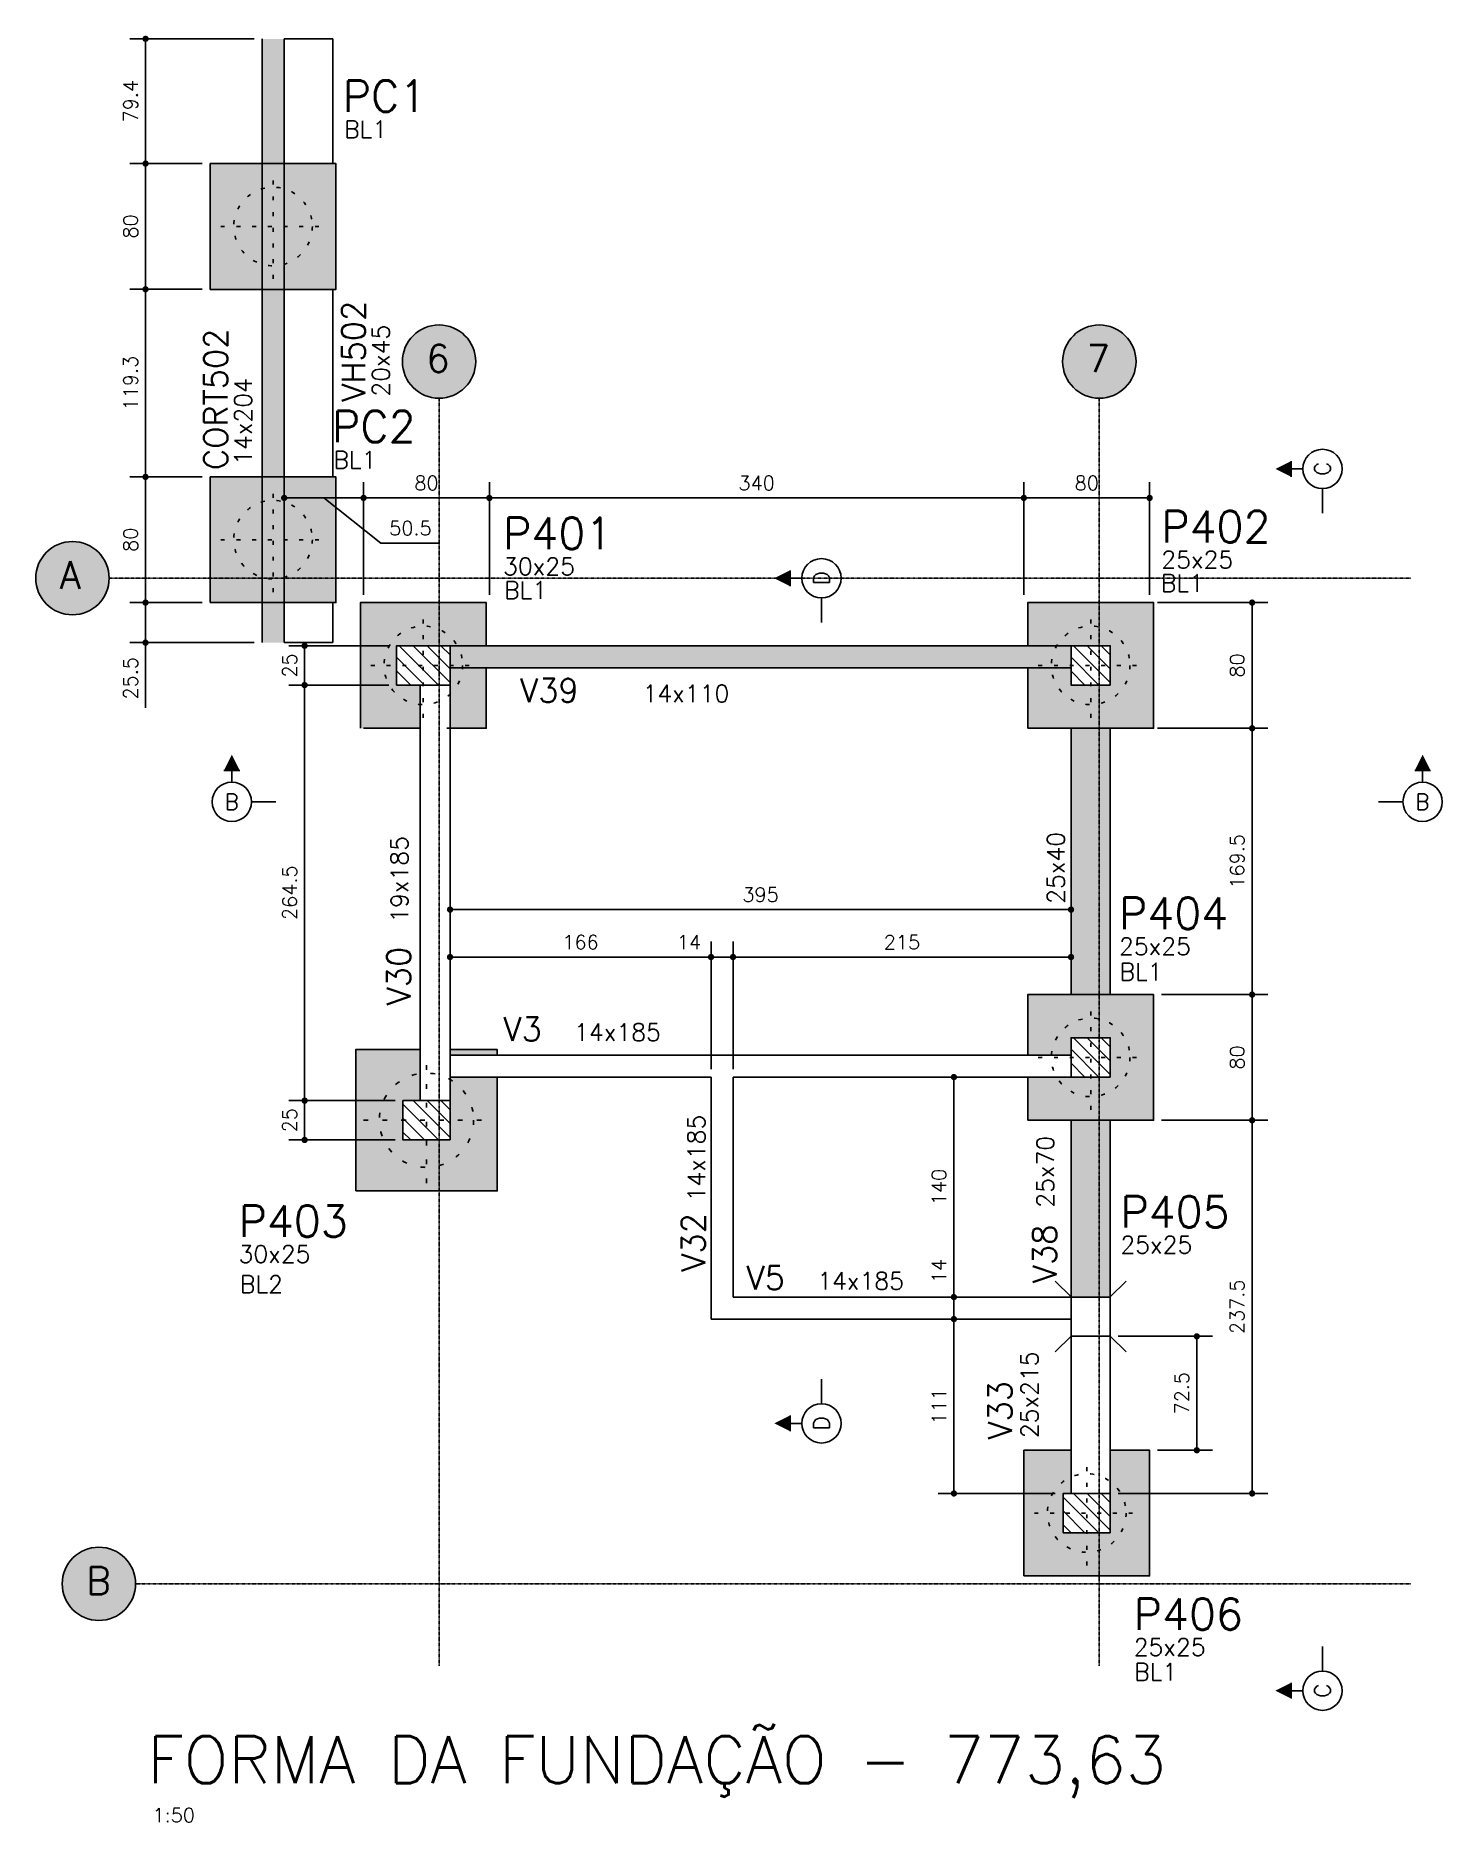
# Model space of a CAD drawing. Extents: x -856 to 20282, y 14720 to 28231.
# Drawn here: x 2700 to 3595, y 21112 to 22249 of the extents above; entities that cross this region are included whole.
import ezdxf
from ezdxf.enums import TextEntityAlignment as Align

# ---------------------------------------------------------------- set-up
doc = ezdxf.new("R2010")
doc.units = 0
doc.linetypes.add('AXES', pattern=[0.54, 0.3, -0.08, 0.08, -0.08])
doc.linetypes.add('ESTILO_TQS_0002', pattern=[0.4, 0.1, -0.3])
doc.layers.get('0').update_dxf_attribs({"linetype": 'CONTINUOUS'})
doc.layers.get('Defpoints').update_dxf_attribs({"linetype": 'CONTINUOUS'})
for name, color, linetype in [('228', 2, 'CONTINUOUS'), ('BLOCO', 3, 'CONTINUOUS'), ('COTA', 1, 'CONTINUOUS'), ('EIXOS', 1, 'AXES'), ('ESTACA', 1, 'ESTILO_TQS_0002'), ('H2', 252, 'CONTINUOUS'), ('H3', 253, 'CONTINUOUS'), ('H4', 254, 'CONTINUOUS'), ('H5', 1, 'CONTINUOUS'), ('IND-EIXOS', 2, 'CONTINUOUS'), ('Linha_media', 4, 'CONTINUOUS'), ('ORELHA', 1, 'CONTINUOUS'), ('P-D', 2, 'CONTINUOUS'), ('P-N', 5, 'CONTINUOUS'), ('PENA_3', 3, 'CONTINUOUS'), ('PENA_5', 5, 'CONTINUOUS'), ('PIL-N', 4, 'CONTINUOUS'), ('T1', 2, 'CONTINUOUS'), ('T4', 6, 'CONTINUOUS'), ('TEXT-EIXOS', 3, 'CONTINUOUS'), ('VIG-D', 2, 'CONTINUOUS'), ('VIG-N', 4, 'CONTINUOUS'), ('VIGA', 3, 'CONTINUOUS')]:
    doc.layers.add(name, color=color, linetype=linetype)
doc.styles.add('COTA', font='romans.shx')
doc.styles.add('ROMANS', font='ROMANS')
doc.styles.get("Standard").update_dxf_attribs({"font": 'ROMANS.SHX'})
doc.styles.add('Texto1', font='romans.shx', dxfattribs={"height": 9})
doc.styles.add('Texto4', font='romans.shx', dxfattribs={"height": 30})
doc.dimstyles.new('forma', dxfattribs={"dimscale": 5, "dimtxt": 1.8, "dimasz": 0.8, "dimexe": 2, "dimexo": 1, "dimgap": 1, "dimtad": 1, "dimdec": 1, "dimzin": 9, "dimdsep": 46, "dimtxsty": 'COTA', "dimblk1": 'DOT', "dimblk2": 'DOT', "dimsah": 1, "dimcen": 0, "dimdle": 1, "dimclrd": 256, "dimclre": 256, "dimclrt": 2, "dimadec": 0, "dimazin": 0, "dimtfac": 1, "dimtdec": 0, "dimtmove": 0, "dimatfit": 3, "dimfxl": 1, "dimtolj": 1, "dimtzin": 0, "dimarcsym": 0})

msp = doc.modelspace()

# ---------------------------------------------------------------- texts
at = {"layer": 'P-D', "linetype": 'Continuous'}
for s, p in [('BL1', (2896.11, 22183.79)), ('BL1', (2889.31, 21973.46)), ('30x25', (2997.24, 21905.65)), ('25x25', (3415.94, 21909.92)), ('BL1', (2997.89, 21890.53)), ('BL1', (3415.61, 21895)), ('25x25', (3389.05, 21663.81)), ('BL1', (3389.37, 21647.64)), ('25x25', (3389.92, 21473.88)), ('30x25', (2829.01, 21467.96)), ('BL2', (2829.87, 21448.75)), ('25x25', (3398.39, 21217.81)), ('BL1', (3398.7, 21202))]:
    msp.add_text(s, height=11, dxfattribs=at).set_placement(p)
at = {"layer": 'PIL-N', "linetype": 'Continuous'}
for s, p in [('PC1', (2895.25, 22200.48)), ('PC2', (2888.45, 21990.14)), ('P402', (3415.94, 21926.42)), ('P401', (2997.24, 21922.15)), ('P404', (3389.05, 21680.31)), ('P403', (2829.01, 21484.46)), ('P405', (3389.92, 21490.38)), ('P406', (3398.39, 21234.31))]:
    msp.add_text(s, height=20, dxfattribs=at).set_placement(p)
at = {"layer": 'T1', "style": 'Texto1'}
msp.add_text('1:50', height=9, dxfattribs=at).set_placement((2774.25, 21111.82))
at = {"layer": 'T4', "style": 'Texto4'}
msp.add_text('FORMA DA FUNDAÇÃO - 773,63', height=30, dxfattribs=at).set_placement((2771.02, 21136.61))
at = {"layer": 'TEXT-EIXOS'}
for s, p in [('6', (2948.33, 22034.72)), ('7', (3368.33, 22034.72)), ('A', (2715.15, 21896.87)), ('B', (2731.97, 21256.83))]:
    msp.add_text(s, height=17.5, dxfattribs=at).set_placement(p)
at = {"layer": 'VIG-D', "linetype": 'Continuous'}
for s, p in [('20x45', (2925.03, 22019.2)), ('14x204', (2837.34, 21975.77)), ('25x40', (3354.41, 21696.36)), ('19x185', (2936.85, 21684.35)), ('14x185', (3125.75, 21506.98)), ('25x70', (3347.65, 21502.97)), ('25x215', (3337.59, 21356.3))]:
    msp.add_text(s, height=11, rotation=90, dxfattribs=at).set_placement(p)
for s, p in [('14x110', (3085.97, 21824.72)), ('14x185', (3042.45, 21609.17)), ('14x185', (3197.09, 21450.88))]:
    msp.add_text(s, height=11, dxfattribs=at).set_placement(p)
at = {"layer": 'VIG-N', "linetype": 'Continuous'}
for s, p in [('VH502', (2909.61, 22015.89)), ('CORT502', (2821.92, 21972.46)), ('V30', (2938.39, 21631.73)), ('V32', (3125.75, 21462.22)), ('V38', (3349.17, 21454.92)), ('V33', (3320.89, 21355.37))]:
    msp.add_text(s, height=15, rotation=90, dxfattribs=at).set_placement(p)
for s, p in [('V39', (3008.04, 21824.72)), ('V3', (2997.45, 21609.17)), ('V5', (3152.09, 21450.88))]:
    msp.add_text(s, height=15, dxfattribs=at).set_placement(p)

# ---------------------------------------------------------------- blocks, each defined once
blk = doc.blocks.new('_EST50')
at = {"layer": 'ESTACA', "linetype": 'ESTILO_TQS_0002'}
for p, q in [((0, -1.333), (0, 1.333)), ((-1.333, 0), (1.333, 0))]:
    blk.add_line(p, q, dxfattribs=at)
blk.add_circle((0, 0), 1, dxfattribs=at)
blk = doc.blocks.new('_Dot')
at = {"color": 0, "linetype": 'ByBlock', "lineweight": -2}
blk.add_line((-0.5, 0), (-1, 0), dxfattribs=at)
at = {"color": 0, "linetype": 'ByBlock', "const_width": 0.5}
blk.add_lwpolyline([(-0.25, 0, 1), (0.25, 0, 1)], format="xyb", close=True, dxfattribs=at)
blk = doc.blocks.new('*D259')
at = {"layer": 'COTA', "lineweight": -2, "transparency": 16777216}
for p, q in [((3416, 21558.6), (3483.7, 21558.6)), ((3473.7, 21325.1), (3473.7, 21554.6)), ((3388.5, 21321.1), (3483.7, 21321.1))]:
    blk.add_line(p, q, dxfattribs=at)
at = {"layer": 'Defpoints', "color": 0, "transparency": 16777216}
for p in [(3411, 21558.6), (3473.7, 21558.6), (3383.5, 21321.1)]:
    blk.add_point(p, dxfattribs=at)
at = {"layer": 'COTA', "lineweight": -2, "transparency": 16777216, "xscale": 4, "yscale": 4, "zscale": 4}
for p, rotation in [((3473.7, 21558.6), 90), ((3473.7, 21321.1), 270)]:
    blk.add_blockref('_Dot', p, dxfattribs=dict(at, rotation=rotation))
at = {"layer": 'COTA', "color": 2, "transparency": 16777216, "insert": (3464.2, 21439.9), "char_height": 9, "attachment_point": 5, "rotation": 90, "style": 'COTA'}
blk.add_mtext('\\A1;237.5 ', dxfattribs=at)
blk = doc.blocks.new('*D260')
at = {"layer": 'COTA', "lineweight": -2, "transparency": 16777216}
for p, q in [((3416, 21638.6), (3483.7, 21638.6)), ((3473.7, 21562.6), (3473.7, 21634.6)), ((3416, 21558.6), (3483.7, 21558.6))]:
    blk.add_line(p, q, dxfattribs=at)
at = {"layer": 'Defpoints', "color": 0, "transparency": 16777216}
for p in [(3411, 21638.6), (3473.7, 21638.6), (3411, 21558.6)]:
    blk.add_point(p, dxfattribs=at)
at = {"layer": 'COTA', "lineweight": -2, "transparency": 16777216, "xscale": 4, "yscale": 4, "zscale": 4}
for p, rotation in [((3473.7, 21638.6), 90), ((3473.7, 21558.6), 270)]:
    blk.add_blockref('_Dot', p, dxfattribs=dict(at, rotation=rotation))
at = {"layer": 'COTA', "color": 2, "transparency": 16777216, "insert": (3464.2, 21598.6), "char_height": 9, "attachment_point": 5, "rotation": 90, "style": 'COTA'}
blk.add_mtext('\\A1;80 ', dxfattribs=at)
blk = doc.blocks.new('*D261')
at = {"layer": 'COTA', "lineweight": -2, "transparency": 16777216}
for p, q in [((3413.5, 21808.1), (3483.7, 21808.1)), ((3473.7, 21642.6), (3473.7, 21804.1)), ((3416, 21638.6), (3483.7, 21638.6))]:
    blk.add_line(p, q, dxfattribs=at)
at = {"layer": 'Defpoints', "color": 0, "transparency": 16777216}
for p in [(3408.5, 21808.1), (3473.7, 21808.1), (3411, 21638.6)]:
    blk.add_point(p, dxfattribs=at)
at = {"layer": 'COTA', "lineweight": -2, "transparency": 16777216, "xscale": 4, "yscale": 4, "zscale": 4}
for p, rotation in [((3473.7, 21808.1), 90), ((3473.7, 21638.6), 270)]:
    blk.add_blockref('_Dot', p, dxfattribs=dict(at, rotation=rotation))
at = {"layer": 'COTA', "color": 2, "transparency": 16777216, "insert": (3464.2, 21723.4), "char_height": 9, "attachment_point": 5, "rotation": 90, "style": 'COTA'}
blk.add_mtext('\\A1;169.5 ', dxfattribs=at)
blk = doc.blocks.new('*D262')
at = {"layer": 'COTA', "lineweight": -2, "transparency": 16777216}
for p, q in [((3413.5, 21888.1), (3483.7, 21888.1)), ((3473.7, 21812.1), (3473.7, 21884.1)), ((3413.5, 21808.1), (3483.7, 21808.1))]:
    blk.add_line(p, q, dxfattribs=at)
at = {"layer": 'Defpoints', "color": 0, "transparency": 16777216}
for p in [(3408.5, 21888.1), (3473.7, 21888.1), (3408.5, 21808.1)]:
    blk.add_point(p, dxfattribs=at)
at = {"layer": 'COTA', "lineweight": -2, "transparency": 16777216, "xscale": 4, "yscale": 4, "zscale": 4}
for p, rotation in [((3473.7, 21888.1), 90), ((3473.7, 21808.1), 270)]:
    blk.add_blockref('_Dot', p, dxfattribs=dict(at, rotation=rotation))
at = {"layer": 'COTA', "color": 2, "transparency": 16777216, "insert": (3464.2, 21848.1), "char_height": 9, "attachment_point": 5, "rotation": 90, "style": 'COTA'}
blk.add_mtext('\\A1;80 ', dxfattribs=at)
blk = doc.blocks.new('*D263')
at = {"layer": 'COTA', "lineweight": -2, "transparency": 16777216}
for p, q in [((3328.5, 21893.1), (3328.5, 21964.7)), ((3408.5, 21893.1), (3408.5, 21964.7)), ((3404.5, 21954.7), (3332.5, 21954.7))]:
    blk.add_line(p, q, dxfattribs=at)
at = {"layer": 'Defpoints', "color": 0, "transparency": 16777216}
for p in [(3328.5, 21954.7), (3328.5, 21888.1), (3408.5, 21888.1)]:
    blk.add_point(p, dxfattribs=at)
at = {"layer": 'COTA', "lineweight": -2, "transparency": 16777216, "xscale": 4, "yscale": 4, "zscale": 4, "rotation": 180}
blk.add_blockref('_Dot', (3328.5, 21954.7), dxfattribs=at)
at = {"layer": 'COTA', "lineweight": -2, "transparency": 16777216, "xscale": 4, "yscale": 4, "zscale": 4}
blk.add_blockref('_Dot', (3408.5, 21954.7), dxfattribs=at)
at = {"layer": 'COTA', "color": 2, "transparency": 16777216, "insert": (3368.5, 21964.2), "char_height": 9, "attachment_point": 5, "style": 'COTA'}
blk.add_mtext('\\A1;80 ', dxfattribs=at)
blk = doc.blocks.new('_EST60')
at = {"layer": 'ESTACA', "linetype": 'ESTILO_TQS_0002'}
for p, q in [((0, -1.333), (0, 1.333)), ((-1.333, 0), (1.333, 0))]:
    blk.add_line(p, q, dxfattribs=at)
blk.add_circle((0, 0), 1, dxfattribs=at)
blk = doc.blocks.new('seção_esq')
at = {"layer": 'Linha_media'}
for p, q in [((1, 4), (-1, 4)), ((0, 2.5), (0, 4)), ((5.62, 0), (2.5, 0))]:
    blk.add_line(p, q, dxfattribs=at)
blk.add_circle((0, 0), 2.5, dxfattribs=at)
blk.add_solid([(1, 4), (0, 6), (-1, 4)], dxfattribs=at)
blk = doc.blocks.new('seção_dir')
at = {"layer": 'Linha_media'}
for p, q in [((-1, 4), (1, 4)), ((0, 2.5), (0, 4)), ((-5.62, 0), (-2.5, 0))]:
    blk.add_line(p, q, dxfattribs=at)
blk.add_circle((0, 0), 2.5, dxfattribs=at)
blk.add_solid([(-1, 4), (0, 6), (1, 4)], dxfattribs=at)
blk = doc.blocks.new('atrib_seção')
at = {"layer": 'Linha_media', "style": 'ROMANS'}
blk.add_attdef('X', text='', height=2, dxfattribs=at).set_placement((0, 0), align=Align.MIDDLE)
blk = doc.blocks.new('*D264')
at = {"layer": 'COTA', "lineweight": -2, "transparency": 16777216}
for p, q in [((2988.5, 21893.1), (2988.5, 21964.7)), ((3328.5, 21893.1), (3328.5, 21964.7)), ((3324.5, 21954.7), (2992.5, 21954.7))]:
    blk.add_line(p, q, dxfattribs=at)
at = {"layer": 'Defpoints', "color": 0, "transparency": 16777216}
for p in [(2988.5, 21954.7), (2988.5, 21888.1), (3328.5, 21888.1)]:
    blk.add_point(p, dxfattribs=at)
at = {"layer": 'COTA', "lineweight": -2, "transparency": 16777216, "xscale": 4, "yscale": 4, "zscale": 4, "rotation": 180}
blk.add_blockref('_Dot', (2988.5, 21954.7), dxfattribs=at)
at = {"layer": 'COTA', "lineweight": -2, "transparency": 16777216, "xscale": 4, "yscale": 4, "zscale": 4}
blk.add_blockref('_Dot', (3328.5, 21954.7), dxfattribs=at)
at = {"layer": 'COTA', "color": 2, "transparency": 16777216, "insert": (3158.5, 21964.2), "char_height": 9, "attachment_point": 5, "style": 'COTA'}
blk.add_mtext('\\A1;340 ', dxfattribs=at)
blk = doc.blocks.new('*D265')
at = {"layer": 'COTA', "lineweight": -2, "transparency": 16777216}
for p, q in [((2908.5, 21893.1), (2908.5, 21964.7)), ((2988.5, 21893.1), (2988.5, 21964.7)), ((2984.5, 21954.7), (2912.5, 21954.7))]:
    blk.add_line(p, q, dxfattribs=at)
at = {"layer": 'Defpoints', "color": 0, "transparency": 16777216}
for p in [(2908.5, 21954.7), (2908.5, 21888.1), (2988.5, 21888.1)]:
    blk.add_point(p, dxfattribs=at)
at = {"layer": 'COTA', "lineweight": -2, "transparency": 16777216, "xscale": 4, "yscale": 4, "zscale": 4, "rotation": 180}
blk.add_blockref('_Dot', (2908.5, 21954.7), dxfattribs=at)
at = {"layer": 'COTA', "lineweight": -2, "transparency": 16777216, "xscale": 4, "yscale": 4, "zscale": 4}
blk.add_blockref('_Dot', (2988.5, 21954.7), dxfattribs=at)
at = {"layer": 'COTA', "color": 2, "transparency": 16777216, "insert": (2948.5, 21964.2), "char_height": 9, "attachment_point": 5, "style": 'COTA'}
blk.add_mtext('\\A1;80 ', dxfattribs=at)
blk = doc.blocks.new('*D266')
at = {"layer": 'COTA', "lineweight": -2, "transparency": 16777216}
for p, q in [((3388.5, 21421.1), (3448.5, 21421.1)), ((3438.5, 21352.6), (3438.5, 21417.1)), ((3413.5, 21348.6), (3448.5, 21348.6))]:
    blk.add_line(p, q, dxfattribs=at)
at = {"layer": 'Defpoints', "color": 0, "transparency": 16777216}
for p in [(3383.5, 21421.1), (3438.5, 21421.1), (3408.5, 21348.6)]:
    blk.add_point(p, dxfattribs=at)
at = {"layer": 'COTA', "lineweight": -2, "transparency": 16777216, "xscale": 4, "yscale": 4, "zscale": 4}
for p, rotation in [((3438.5, 21421.1), 90), ((3438.5, 21348.6), 270)]:
    blk.add_blockref('_Dot', p, dxfattribs=dict(at, rotation=rotation))
at = {"layer": 'COTA', "color": 2, "transparency": 16777216, "insert": (3429, 21384.9), "char_height": 9, "attachment_point": 5, "rotation": 90, "style": 'COTA'}
blk.add_mtext('\\A1;72.5 ', dxfattribs=at)
blk = doc.blocks.new('*D267')
at = {"layer": 'COTA', "lineweight": -2, "transparency": 16777216}
for p, q in [((2924.5, 21835.6), (2861, 21835.6)), ((2871, 21831.6), (2871, 21575.1)), ((2928.5, 21571.1), (2861, 21571.1))]:
    blk.add_line(p, q, dxfattribs=at)
at = {"layer": 'Defpoints', "color": 0, "transparency": 16777216}
for p in [(2929.5, 21835.6), (2871, 21571.1), (2933.5, 21571.1)]:
    blk.add_point(p, dxfattribs=at)
at = {"layer": 'COTA', "lineweight": -2, "transparency": 16777216, "xscale": 4, "yscale": 4, "zscale": 4}
for p, rotation in [((2871, 21835.6), 90), ((2871, 21571.1), 270)]:
    blk.add_blockref('_Dot', p, dxfattribs=dict(at, rotation=rotation))
at = {"layer": 'COTA', "color": 2, "transparency": 16777216, "insert": (2861.5, 21703.4), "char_height": 9, "attachment_point": 5, "rotation": 90, "style": 'COTA'}
blk.add_mtext('\\A1;264.5 ', dxfattribs=at)
blk = doc.blocks.new('*D268')
at = {"layer": 'COTA', "lineweight": -2, "transparency": 16777216}
for p, q in [((2928.5, 21571.1), (2861, 21571.1)), ((2871, 21567.1), (2871, 21550.1)), ((2928.5, 21546.1), (2861, 21546.1))]:
    blk.add_line(p, q, dxfattribs=at)
at = {"layer": 'Defpoints', "color": 0, "transparency": 16777216}
for p in [(2933.5, 21571.1), (2871, 21546.1), (2933.5, 21546.1)]:
    blk.add_point(p, dxfattribs=at)
at = {"layer": 'COTA', "lineweight": -2, "transparency": 16777216, "xscale": 4, "yscale": 4, "zscale": 4}
for p, rotation in [((2871, 21571.1), 90), ((2871, 21546.1), 270)]:
    blk.add_blockref('_Dot', p, dxfattribs=dict(at, rotation=rotation))
at = {"layer": 'COTA', "color": 2, "transparency": 16777216, "insert": (2861.5, 21558.6), "char_height": 9, "attachment_point": 5, "rotation": 90, "style": 'COTA'}
blk.add_mtext('\\A1;25 ', dxfattribs=at)
blk = doc.blocks.new('*D269')
at = {"layer": 'COTA', "lineweight": -2, "transparency": 16777216}
for p, q in [((2963.5, 21626.5), (2963.5, 21672.5)), ((3129.5, 21591.1), (3129.5, 21672.5)), ((2967.5, 21662.5), (3125.5, 21662.5))]:
    blk.add_line(p, q, dxfattribs=at)
at = {"layer": 'Defpoints', "color": 0, "transparency": 16777216}
for p in [(3129.5, 21662.5), (2963.5, 21621.5), (3129.5, 21586.1)]:
    blk.add_point(p, dxfattribs=at)
at = {"layer": 'COTA', "lineweight": -2, "transparency": 16777216, "xscale": 4, "yscale": 4, "zscale": 4, "rotation": 180}
blk.add_blockref('_Dot', (2963.5, 21662.5), dxfattribs=at)
at = {"layer": 'COTA', "lineweight": -2, "transparency": 16777216, "xscale": 4, "yscale": 4, "zscale": 4}
blk.add_blockref('_Dot', (3129.5, 21662.5), dxfattribs=at)
at = {"layer": 'COTA', "color": 2, "transparency": 16777216, "insert": (3046.5, 21672), "char_height": 9, "attachment_point": 5, "style": 'COTA'}
blk.add_mtext('\\A1;166 ', dxfattribs=at)
blk = doc.blocks.new('*D270')
at = {"layer": 'COTA', "lineweight": -2, "transparency": 16777216}
for p, q in [((3129.5, 21591.1), (3129.5, 21672.5)), ((3143.5, 21591.1), (3143.5, 21672.5)), ((3125.5, 21662.5), (3121.5, 21662.5)), ((3129.5, 21662.5), (3143.5, 21662.5)), ((3147.5, 21662.5), (3151.5, 21662.5))]:
    blk.add_line(p, q, dxfattribs=at)
at = {"layer": 'Defpoints', "color": 0, "transparency": 16777216}
for p in [(3143.5, 21662.5), (3129.5, 21586.1), (3143.5, 21586.1)]:
    blk.add_point(p, dxfattribs=at)
at = {"layer": 'COTA', "lineweight": -2, "transparency": 16777216, "xscale": 4, "yscale": 4, "zscale": 4}
blk.add_blockref('_Dot', (3129.5, 21662.5), dxfattribs=at)
at = {"layer": 'COTA', "lineweight": -2, "transparency": 16777216, "xscale": 4, "yscale": 4, "zscale": 4, "rotation": 180}
blk.add_blockref('_Dot', (3143.5, 21662.5), dxfattribs=at)
at = {"layer": 'COTA', "color": 2, "transparency": 16777216, "insert": (3115.4, 21672), "char_height": 9, "attachment_point": 5, "style": 'COTA'}
blk.add_mtext('\\A1;14 ', dxfattribs=at)
blk = doc.blocks.new('*D271')
at = {"layer": 'COTA', "lineweight": -2, "transparency": 16777216}
for p, q in [((3143.5, 21591.1), (3143.5, 21672.5)), ((3358.5, 21652.2), (3358.5, 21672.5)), ((3147.5, 21662.5), (3354.5, 21662.5))]:
    blk.add_line(p, q, dxfattribs=at)
at = {"layer": 'Defpoints', "color": 0, "transparency": 16777216}
for p in [(3358.5, 21662.5), (3358.5, 21647.2), (3143.5, 21586.1)]:
    blk.add_point(p, dxfattribs=at)
at = {"layer": 'COTA', "lineweight": -2, "transparency": 16777216, "xscale": 4, "yscale": 4, "zscale": 4, "rotation": 180}
blk.add_blockref('_Dot', (3143.5, 21662.5), dxfattribs=at)
at = {"layer": 'COTA', "lineweight": -2, "transparency": 16777216, "xscale": 4, "yscale": 4, "zscale": 4}
blk.add_blockref('_Dot', (3358.5, 21662.5), dxfattribs=at)
at = {"layer": 'COTA', "color": 2, "transparency": 16777216, "insert": (3251, 21672), "char_height": 9, "attachment_point": 5, "style": 'COTA'}
blk.add_mtext('\\A1;215 ', dxfattribs=at)
blk = doc.blocks.new('*D272')
at = {"layer": 'COTA', "lineweight": -2, "transparency": 16777216}
for p, q in [((2963.5, 21689.5), (2963.5, 21702.7)), ((3358.5, 21689.5), (3358.5, 21702.7)), ((3354.5, 21692.7), (2967.5, 21692.7))]:
    blk.add_line(p, q, dxfattribs=at)
at = {"layer": 'Defpoints', "color": 0, "transparency": 16777216}
for p in [(2963.5, 21692.7), (2963.5, 21684.5), (3358.5, 21684.5)]:
    blk.add_point(p, dxfattribs=at)
at = {"layer": 'COTA', "lineweight": -2, "transparency": 16777216, "xscale": 4, "yscale": 4, "zscale": 4, "rotation": 180}
blk.add_blockref('_Dot', (2963.5, 21692.7), dxfattribs=at)
at = {"layer": 'COTA', "lineweight": -2, "transparency": 16777216, "xscale": 4, "yscale": 4, "zscale": 4}
blk.add_blockref('_Dot', (3358.5, 21692.7), dxfattribs=at)
at = {"layer": 'COTA', "color": 2, "transparency": 16777216, "insert": (3161, 21702.2), "char_height": 9, "attachment_point": 5, "style": 'COTA'}
blk.add_mtext('\\A1;395 ', dxfattribs=at)
blk = doc.blocks.new('*D273')
at = {"layer": 'COTA', "lineweight": -2, "transparency": 16777216}
for p, q in [((2924.5, 21860.6), (2861, 21860.6)), ((2871, 21839.6), (2871, 21856.6)), ((2924.5, 21835.6), (2861, 21835.6))]:
    blk.add_line(p, q, dxfattribs=at)
at = {"layer": 'Defpoints', "color": 0, "transparency": 16777216}
for p in [(2871, 21860.6), (2929.5, 21860.6), (2929.5, 21835.6)]:
    blk.add_point(p, dxfattribs=at)
at = {"layer": 'COTA', "lineweight": -2, "transparency": 16777216, "xscale": 4, "yscale": 4, "zscale": 4}
for p, rotation in [((2871, 21860.6), 90), ((2871, 21835.6), 270)]:
    blk.add_blockref('_Dot', p, dxfattribs=dict(at, rotation=rotation))
at = {"layer": 'COTA', "color": 2, "transparency": 16777216, "insert": (2861.5, 21848.1), "char_height": 9, "attachment_point": 5, "rotation": 90, "style": 'COTA'}
blk.add_mtext('\\A1;25 ', dxfattribs=at)
blk = doc.blocks.new('*D274')
at = {"layer": 'COTA', "lineweight": -2, "transparency": 16777216}
for p, q in [((3280.3, 21586.1), (3274, 21586.1)), ((3284, 21450.1), (3284, 21582.1)), ((3280.3, 21446.1), (3274, 21446.1))]:
    blk.add_line(p, q, dxfattribs=at)
at = {"layer": 'Defpoints', "color": 0, "transparency": 16777216}
for p in [(3284, 21586.1), (3285.3, 21586.1), (3285.3, 21446.1)]:
    blk.add_point(p, dxfattribs=at)
at = {"layer": 'COTA', "lineweight": -2, "transparency": 16777216, "xscale": 4, "yscale": 4, "zscale": 4}
for p, rotation in [((3284, 21586.1), 90), ((3284, 21446.1), 270)]:
    blk.add_blockref('_Dot', p, dxfattribs=dict(at, rotation=rotation))
at = {"layer": 'COTA', "color": 2, "transparency": 16777216, "insert": (3274.5, 21516.1), "char_height": 9, "attachment_point": 5, "rotation": 90, "style": 'COTA'}
blk.add_mtext('\\A1;140 ', dxfattribs=at)
blk = doc.blocks.new('*D275')
at = {"layer": 'COTA', "lineweight": -2, "transparency": 16777216}
for p, q in [((3280.3, 21446.1), (3274, 21446.1)), ((3284, 21450.1), (3284, 21454.1)), ((3284, 21446.1), (3284, 21432.1)), ((3287.3, 21432.1), (3274, 21432.1)), ((3284, 21428.1), (3284, 21424.1))]:
    blk.add_line(p, q, dxfattribs=at)
at = {"layer": 'Defpoints', "color": 0, "transparency": 16777216}
for p in [(3285.3, 21446.1), (3284, 21432.1), (3292.3, 21432.1)]:
    blk.add_point(p, dxfattribs=at)
at = {"layer": 'COTA', "lineweight": -2, "transparency": 16777216, "xscale": 4, "yscale": 4, "zscale": 4}
for p, rotation in [((3284, 21446.1), 270), ((3284, 21432.1), 90)]:
    blk.add_blockref('_Dot', p, dxfattribs=dict(at, rotation=rotation))
at = {"layer": 'COTA', "color": 2, "transparency": 16777216, "insert": (3274.5, 21462.7), "char_height": 9, "attachment_point": 5, "rotation": 90, "style": 'COTA'}
blk.add_mtext('\\A1;14 ', dxfattribs=at)
blk = doc.blocks.new('*D276')
at = {"layer": 'COTA', "lineweight": -2, "transparency": 16777216}
for p, q in [((3287.3, 21432.1), (3274, 21432.1)), ((3284, 21428.1), (3284, 21325.1)), ((3348.5, 21321.1), (3274, 21321.1))]:
    blk.add_line(p, q, dxfattribs=at)
at = {"layer": 'Defpoints', "color": 0, "transparency": 16777216}
for p in [(3292.3, 21432.1), (3284, 21321.1), (3353.5, 21321.1)]:
    blk.add_point(p, dxfattribs=at)
at = {"layer": 'COTA', "lineweight": -2, "transparency": 16777216, "xscale": 4, "yscale": 4, "zscale": 4}
for p, rotation in [((3284, 21432.1), 90), ((3284, 21321.1), 270)]:
    blk.add_blockref('_Dot', p, dxfattribs=dict(at, rotation=rotation))
at = {"layer": 'COTA', "color": 2, "transparency": 16777216, "insert": (3274.5, 21376.6), "char_height": 9, "attachment_point": 5, "rotation": 90, "style": 'COTA'}
blk.add_mtext('\\A1;111 ', dxfattribs=at)
blk = doc.blocks.new('*D315')
at = {"layer": 'COTA', "lineweight": -2, "transparency": 16777216}
for p, q in [((2858, 21952.9), (2858, 21964.7)), ((2908.5, 21893.1), (2908.5, 21964.7)), ((2904.5, 21954.7), (2862, 21954.7)), ((2883.3, 21954.7), (2919.5, 21926)), ((2919.5, 21926), (2957, 21926))]:
    blk.add_line(p, q, dxfattribs=at)
at = {"layer": 'Defpoints', "color": 0, "transparency": 16777216}
for p in [(2858, 21954.7), (2858, 21947.9), (2908.5, 21888.1)]:
    blk.add_point(p, dxfattribs=at)
at = {"layer": 'COTA', "lineweight": -2, "transparency": 16777216, "xscale": 4, "yscale": 4, "zscale": 4, "rotation": 180}
blk.add_blockref('_Dot', (2858, 21954.7), dxfattribs=at)
at = {"layer": 'COTA', "lineweight": -2, "transparency": 16777216, "xscale": 4, "yscale": 4, "zscale": 4}
blk.add_blockref('_Dot', (2908.5, 21954.7), dxfattribs=at)
at = {"layer": 'COTA', "color": 2, "transparency": 16777216, "insert": (2938.3, 21935.5), "char_height": 9, "attachment_point": 5, "style": 'COTA'}
blk.add_mtext('\\A1;50.5 ', dxfattribs=at)
blk = doc.blocks.new('*D316')
at = {"layer": 'COTA', "lineweight": -2, "transparency": 16777216}
for p, q in [((2805.9, 21888.1), (2759.8, 21888.1)), ((2769.8, 21884.1), (2769.8, 21866.6)), ((2839, 21862.6), (2759.8, 21862.6)), ((2769.8, 21862.6), (2769.8, 21821.2))]:
    blk.add_line(p, q, dxfattribs=at)
at = {"layer": 'Defpoints', "color": 0, "transparency": 16777216}
for p in [(2769.8, 21888.1), (2810.9, 21888.1), (2844, 21862.6)]:
    blk.add_point(p, dxfattribs=at)
at = {"layer": 'COTA', "lineweight": -2, "transparency": 16777216, "xscale": 4, "yscale": 4, "zscale": 4}
for p, rotation in [((2769.8, 21888.1), 90), ((2769.8, 21862.6), 270)]:
    blk.add_blockref('_Dot', p, dxfattribs=dict(at, rotation=rotation))
at = {"layer": 'COTA', "color": 2, "transparency": 16777216, "insert": (2760.3, 21839.9), "char_height": 9, "attachment_point": 5, "rotation": 90, "style": 'COTA'}
blk.add_mtext('\\A1;25.5 ', dxfattribs=at)
blk = doc.blocks.new('*D317')
at = {"layer": 'COTA', "lineweight": -2, "transparency": 16777216}
for p, q in [((2805.9, 21968.1), (2759.8, 21968.1)), ((2769.8, 21892.1), (2769.8, 21964.1)), ((2805.9, 21888.1), (2759.8, 21888.1))]:
    blk.add_line(p, q, dxfattribs=at)
at = {"layer": 'Defpoints', "color": 0, "transparency": 16777216}
for p in [(2769.8, 21968.1), (2810.9, 21968.1), (2810.9, 21888.1)]:
    blk.add_point(p, dxfattribs=at)
at = {"layer": 'COTA', "lineweight": -2, "transparency": 16777216, "xscale": 4, "yscale": 4, "zscale": 4}
for p, rotation in [((2769.8, 21968.1), 90), ((2769.8, 21888.1), 270)]:
    blk.add_blockref('_Dot', p, dxfattribs=dict(at, rotation=rotation))
at = {"layer": 'COTA', "color": 2, "transparency": 16777216, "insert": (2760.3, 21928.1), "char_height": 9, "attachment_point": 5, "rotation": 90, "style": 'COTA'}
blk.add_mtext('\\A1;80 ', dxfattribs=at)
blk = doc.blocks.new('*D318')
at = {"layer": 'COTA', "lineweight": -2, "transparency": 16777216}
for p, q in [((2805.9, 22087.5), (2759.8, 22087.5)), ((2769.8, 21972.1), (2769.8, 22083.5)), ((2805.9, 21968.1), (2759.8, 21968.1))]:
    blk.add_line(p, q, dxfattribs=at)
at = {"layer": 'Defpoints', "color": 0, "transparency": 16777216}
for p in [(2769.8, 22087.5), (2810.9, 22087.5), (2810.9, 21968.1)]:
    blk.add_point(p, dxfattribs=at)
at = {"layer": 'COTA', "lineweight": -2, "transparency": 16777216, "xscale": 4, "yscale": 4, "zscale": 4}
for p, rotation in [((2769.8, 22087.5), 90), ((2769.8, 21968.1), 270)]:
    blk.add_blockref('_Dot', p, dxfattribs=dict(at, rotation=rotation))
at = {"layer": 'COTA', "color": 2, "transparency": 16777216, "insert": (2760.3, 22027.8), "char_height": 9, "attachment_point": 5, "rotation": 90, "style": 'COTA'}
blk.add_mtext('\\A1;119.3 ', dxfattribs=at)
blk = doc.blocks.new('*D319')
at = {"layer": 'COTA', "lineweight": -2, "transparency": 16777216}
for p, q in [((2805.9, 22167.5), (2759.8, 22167.5)), ((2769.8, 22091.5), (2769.8, 22163.5)), ((2805.9, 22087.5), (2759.8, 22087.5))]:
    blk.add_line(p, q, dxfattribs=at)
at = {"layer": 'Defpoints', "color": 0, "transparency": 16777216}
for p in [(2769.8, 22167.5), (2810.9, 22167.5), (2810.9, 22087.5)]:
    blk.add_point(p, dxfattribs=at)
at = {"layer": 'COTA', "lineweight": -2, "transparency": 16777216, "xscale": 4, "yscale": 4, "zscale": 4}
for p, rotation in [((2769.8, 22167.5), 90), ((2769.8, 22087.5), 270)]:
    blk.add_blockref('_Dot', p, dxfattribs=dict(at, rotation=rotation))
at = {"layer": 'COTA', "color": 2, "transparency": 16777216, "insert": (2760.3, 22127.5), "char_height": 9, "attachment_point": 5, "rotation": 90, "style": 'COTA'}
blk.add_mtext('\\A1;80 ', dxfattribs=at)
blk = doc.blocks.new('*D320')
at = {"layer": 'COTA', "lineweight": -2, "transparency": 16777216}
for p, q in [((2839, 22246.9), (2759.8, 22246.9)), ((2769.8, 22171.5), (2769.8, 22242.9)), ((2805.9, 22167.5), (2759.8, 22167.5))]:
    blk.add_line(p, q, dxfattribs=at)
at = {"layer": 'Defpoints', "color": 0, "transparency": 16777216}
for p in [(2769.8, 22246.9), (2844, 22246.9), (2810.9, 22167.5)]:
    blk.add_point(p, dxfattribs=at)
at = {"layer": 'COTA', "lineweight": -2, "transparency": 16777216, "xscale": 4, "yscale": 4, "zscale": 4}
for p, rotation in [((2769.8, 22246.9), 90), ((2769.8, 22167.5), 270)]:
    blk.add_blockref('_Dot', p, dxfattribs=dict(at, rotation=rotation))
at = {"layer": 'COTA', "color": 2, "transparency": 16777216, "insert": (2760.3, 22207.2), "char_height": 9, "attachment_point": 5, "rotation": 90, "style": 'COTA'}
blk.add_mtext('\\A1;79.4 ', dxfattribs=at)

# ---------------------------------------------------------------- dimensions: what is measured, and where the dimension line sits
at = {"layer": 'COTA'}
for base, p1, p2, override, picture, middle in [((2769.81, 22246.88), (2810.93, 22167.47), (2844.03, 22246.88), {"dimpost": ' ', "dimtmove": 1}, '*D320', (2760.31, 22207.17)), ((2769.81, 22167.47), (2810.93, 22087.47), (2810.93, 22167.47), {"dimpost": ' ', "dimtmove": 1}, '*D319', (2760.31, 22127.47)), ((2769.81, 22087.47), (2810.93, 21968.13), (2810.93, 22087.47), {"dimpost": ' ', "dimtmove": 1}, '*D318', (2760.31, 22027.8)), ((2769.81, 21968.13), (2810.93, 21888.13), (2810.93, 21968.13), {"dimpost": ' ', "dimtmove": 1}, '*D317', (2760.31, 21928.13)), ((3473.71, 21888.13), (3408.5, 21808.13), (3408.5, 21888.13), {"dimpost": ' ', "dimtmove": 1}, '*D262', (3464.21, 21848.13)), ((2871.04, 21860.63), (2929.5, 21835.63), (2929.5, 21860.63), {"dimpost": ' ', "dimtmove": 1}, '*D273', (2861.54, 21848.13)), ((2871.04, 21571.13), (2929.5, 21835.63), (2933.5, 21571.13), {"dimpost": ' '}, '*D267', (2861.54, 21703.38)), ((3473.71, 21808.13), (3411, 21638.63), (3408.5, 21808.13), {"dimpost": ' ', "dimtmove": 1}, '*D261', (3464.21, 21723.38)), ((3473.71, 21638.63), (3411, 21558.63), (3411, 21638.63), {"dimpost": ' ', "dimtmove": 1}, '*D260', (3464.21, 21598.63)), ((3283.99, 21586.13), (3285.27, 21446.13), (3285.27, 21586.13), {"dimpost": ' '}, '*D274', (3274.49, 21516.13)), ((2871.04, 21546.13), (2933.5, 21571.13), (2933.5, 21546.13), {"dimpost": ' ', "dimtmove": 1}, '*D268', (2861.54, 21558.63)), ((3473.71, 21558.63), (3383.5, 21321.13), (3411, 21558.63), {"dimpost": ' ', "dimtmove": 1}, '*D259', (3464.21, 21439.88)), ((3283.99, 21321.13), (3292.33, 21432.13), (3353.5, 21321.13), {"dimpost": ' ', "dimtmove": 1}, '*D276', (3274.49, 21376.63)), ((3438.49, 21421.13), (3408.5, 21348.63), (3383.5, 21421.13), {"dimpost": ' '}, '*D266', (3428.99, 21384.88))]:
    dim = msp.add_linear_dim(base=base, p1=p1, p2=p2, angle=90, dimstyle='forma', override=override, dxfattribs=at)
    dim.commit()
    dim.dimension.update_dxf_attribs({"geometry": picture, "text_midpoint": middle})
for base, p1, p2, override, picture, middle in [((2908.5, 21954.68), (2988.5, 21888.13), (2908.5, 21888.13), {"dimpost": ' ', "dimtmove": 1}, '*D265', (2948.5, 21964.18)), ((2988.5, 21954.68), (3328.5, 21888.13), (2988.5, 21888.13), {"dimpost": ' ', "dimtmove": 1}, '*D264', (3158.5, 21964.18)), ((3328.5, 21954.68), (3408.5, 21888.13), (3328.5, 21888.13), {"dimpost": ' '}, '*D263', (3368.5, 21964.18)), ((2963.5, 21692.68), (3358.5, 21684.55), (2963.5, 21684.55), {"dimpost": ' '}, '*D272', (3161, 21702.18)), ((3129.5, 21662.48), (2963.5, 21621.52), (3129.5, 21586.13), {"dimpost": ' '}, '*D269', (3046.5, 21671.98)), ((3358.5, 21662.48), (3143.5, 21586.13), (3358.5, 21647.16), {"dimpost": ' ', "dimtmove": 1}, '*D271', (3251, 21671.98))]:
    dim = msp.add_linear_dim(base=base, p1=p1, p2=p2, dimstyle='forma', override=override, dxfattribs=at)
    dim.commit()
    dim.dimension.update_dxf_attribs({"geometry": picture, "text_midpoint": middle})
for base, p1, p2, picture, middle in [((2858.03, 21954.68), (2908.5, 21888.13), (2858.03, 21947.89), '*D315', (2924.54, 21925.96)), ((3143.5, 21662.48), (3129.5, 21586.13), (3143.5, 21586.13), '*D270', (3115.38, 21662.48))]:
    dim = msp.add_linear_dim(base=base, p1=p1, p2=p2, dimstyle='forma', override={"dimpost": ' ', "dimtmove": 1}, dxfattribs=at)
    dim.commit()
    dim.dimension.update_dxf_attribs({"geometry": picture, "text_midpoint": middle, "dimtype": 160})
for base, p1, p2, override, picture, middle in [((2769.81, 21888.13), (2844.03, 21862.63), (2810.93, 21888.13), {"dimpost": ' '}, '*D316', (2769.81, 21839.91)), ((3283.99, 21432.13), (3285.27, 21446.13), (3292.33, 21432.13), {"dimpost": ' ', "dimtmove": 1}, '*D275', (3283.99, 21462.75))]:
    dim = msp.add_linear_dim(base=base, p1=p1, p2=p2, angle=90, dimstyle='forma', override=override, dxfattribs=at)
    dim.commit()
    dim.dimension.update_dxf_attribs({"geometry": picture, "text_midpoint": middle, "dimtype": 160})

# ---------------------------------------------------------------- hatches: boundary and pattern name
at = {"layer": 'H2'}
msp.add_hatch(color=256, dxfattribs=at).paths.add_polyline_path([(2858.03, 22246.88), (2844.03, 22246.88), (2844.03, 21862.63), (2858.03, 21862.63)])
at = {"layer": 'H3'}
msp.add_hatch(color=256, dxfattribs=at).paths.add_polyline_path([(2963.5, 21860.63), (3358.5, 21860.63), (3358.5, 21846.63), (2963.5, 21846.63)])
at = {"layer": 'H4'}
for points in [[(2810.93, 22087.47), (2844.03, 22087.47), (2844.03, 22167.47), (2810.93, 22167.47)], [(2890.93, 22167.47), (2858.03, 22167.47), (2858.03, 22087.47), (2890.93, 22087.47)], [(2844.03, 21968.13), (2810.93, 21968.13), (2810.93, 21888.13), (2844.03, 21888.13)], [(2890.93, 21968.13), (2858.03, 21968.13), (2858.03, 21888.13), (2890.93, 21888.13)], [(2944.5, 21808.13), (2944.5, 21835.63), (2929.5, 21835.63), (2929.5, 21860.63), (2961.5, 21860.63), (2986.5, 21860.63), (2986.5, 21888.13), (2906.5, 21888.13), (2906.5, 21808.13)], [(3411, 21888.13), (3331, 21888.13), (3331, 21860.63), (3358.5, 21860.63), (3383.5, 21860.63), (3383.5, 21835.63), (3358.5, 21835.63), (3358.5, 21846.63), (3331, 21846.63), (3331, 21808.13), (3411, 21808.13)], [(2986.5, 21846.63), (2963.5, 21846.63), (2963.5, 21835.63), (2963.5, 21808.13), (2986.5, 21808.13)], [(3358.5, 21638.63), (3383.5, 21638.63), (3383.5, 21808.13), (3358.5, 21808.13)], [(3383.5, 21611.13), (3383.5, 21586.13), (3358.5, 21586.13), (3331, 21586.13), (3331, 21558.63), (3411, 21558.63), (3411, 21638.63), (3331, 21638.63), (3331, 21600.13), (3358.5, 21600.13), (3358.5, 21611.13)], [(2993.5, 21586.13), (2963.5, 21586.13), (2963.5, 21571.13), (2963.5, 21546.13), (2933.5, 21546.13), (2933.5, 21571.13), (2944.5, 21571.13), (2944.5, 21603.63), (2903.5, 21603.63), (2903.5, 21513.63), (2993.5, 21513.63)], [(2993.5, 21603.63), (2963.5, 21603.63), (2963.5, 21600.13), (2993.5, 21600.13)], [(3358.5, 21446.13), (3383.5, 21446.13), (3383.5, 21558.63), (3358.5, 21558.63)], [(3383.5, 21321.13), (3383.5, 21296.13), (3353.5, 21296.13), (3353.5, 21321.13), (3358.5, 21321.13), (3358.5, 21348.63), (3328.5, 21348.63), (3328.5, 21268.63), (3408.5, 21268.63), (3408.5, 21348.63), (3383.5, 21348.63)]]:
    msp.add_hatch(color=256, dxfattribs=at).paths.add_polyline_path(points)
h = msp.add_hatch(color=256, dxfattribs=at)
edge = h.paths.add_edge_path()
edge.add_arc((2956.5, 22041.48), 23.33, 0, 360)
h = msp.add_hatch(color=256, dxfattribs=at)
edge = h.paths.add_edge_path()
edge.add_arc((3376.5, 22041.48), 23.33, 0, 360)
h = msp.add_hatch(color=256, dxfattribs=at)
edge = h.paths.add_edge_path()
edge.add_arc((2723.31, 21903.63), 23.33, 0, 360)
h = msp.add_hatch(color=256, dxfattribs=at)
edge = h.paths.add_edge_path()
edge.add_arc((2740.13, 21263.59), 23.33, 0, 360)
at = {"layer": 'H5'}
h = msp.add_hatch(dxfattribs=at)
h.set_pattern_fill('ANSI31', color=256, scale=50, angle=90, style=0)
h.set_pattern_definition([(135, (26636.091, 20235.114), (-4.4194174, -4.4194174), [])])
h.paths.add_polyline_path([(2963.5, 21835.63), (2963.5, 21860.63), (2929.5, 21860.63), (2929.5, 21835.63)])
h = msp.add_hatch(dxfattribs=at)
h.set_pattern_fill('ANSI31', color=256, scale=50, angle=90, style=0)
h.set_pattern_definition([(135, (27056.091, 20235.114), (-4.4194174, -4.4194174), [])])
h.paths.add_polyline_path([(3383.5, 21835.63), (3383.5, 21860.63), (3358.5, 21860.63), (3358.5, 21835.63)])
h = msp.add_hatch(dxfattribs=at)
h.set_pattern_fill('ANSI31', color=256, scale=50, angle=90, style=0)
h.set_pattern_definition([(135, (27056.091, 19985.614), (-4.4194174, -4.4194174), [])])
h.paths.add_polyline_path([(3383.5, 21586.13), (3383.5, 21611.13), (3358.5, 21611.13), (3358.5, 21586.13)])
h = msp.add_hatch(dxfattribs=at)
h.set_pattern_fill('ANSI31', color=256, scale=50, angle=90, style=0)
h.set_pattern_definition([(135, (26636.091, 19945.614), (-4.4194174, -4.4194174), [])])
h.paths.add_polyline_path([(2963.5, 21546.13), (2963.5, 21571.13), (2933.5, 21571.13), (2933.5, 21546.13)])
h = msp.add_hatch(dxfattribs=at)
h.set_pattern_fill('ANSI31', color=256, scale=50, angle=90, style=0)
h.set_pattern_definition([(135, (27056.091, 19695.614), (-4.4194174, -4.4194174), [])])
h.paths.add_polyline_path([(3383.5, 21296.13), (3383.5, 21321.13), (3353.5, 21321.13), (3353.5, 21296.13)])

# ---------------------------------------------------------------- linework, layer by layer
at = {"layer": 'BLOCO', "linetype": 'Continuous'}
for points in [[(2810.93, 22087.47), (2890.93, 22087.47), (2890.93, 22167.47), (2810.93, 22167.47)], [(2810.93, 22167.47), (2810.93, 22167.47), (2810.93, 22087.47)], [(2810.93, 21888.13), (2890.93, 21888.13), (2890.93, 21968.13), (2810.93, 21968.13)], [(2810.93, 21968.13), (2810.93, 21968.13), (2810.93, 21888.13)], [(2986.5, 21860.63), (2986.5, 21888.13), (2906.5, 21888.13), (2906.5, 21808.13)], [(3331, 21808.13), (3411, 21808.13), (3411, 21888.13), (3331, 21888.13), (3331, 21860.63)], [(2961.5, 21808.13), (2986.5, 21808.13), (2986.5, 21846.63)], [(3331, 21846.63), (3331, 21808.13)], [(2908.5, 21808.13), (2944.5, 21808.13)], [(3331, 21558.63), (3411, 21558.63), (3411, 21638.63), (3331, 21638.63), (3331, 21600.13)], [(2944.5, 21603.63), (2903.5, 21603.63), (2903.5, 21513.63)], [(2993.5, 21600.13), (2993.5, 21603.63), (2963.5, 21603.63)], [(2903.5, 21513.63), (2993.5, 21513.63), (2993.5, 21586.13)], [(3331, 21586.13), (3331, 21558.63)], [(3328.5, 21268.63), (3408.5, 21268.63), (3408.5, 21348.63), (3383.5, 21348.63)], [(3358.5, 21348.63), (3328.5, 21348.63), (3328.5, 21268.63)]]:
    msp.add_lwpolyline(points, dxfattribs=at)
at = {"layer": 'EIXOS', "color": 244, "true_color": 0x991b1e}
for p, q in [((2956.5, 21211.41), (2956.5, 22018.15)), ((3376.5, 21211.41), (3376.5, 22018.15)), ((3574.66, 21903.63), (2746.65, 21903.63)), ((3574.66, 21263.63), (2763.47, 21263.63))]:
    msp.add_line(p, q, dxfattribs=at)
at = {"layer": 'IND-EIXOS'}
for centre in [(2956.5, 22041.48), (3376.5, 22041.48), (2723.31, 21903.63), (2740.13, 21263.59)]:
    msp.add_circle(centre, 23.33, dxfattribs=at)
at = {"layer": 'ORELHA', "linetype": 'Continuous'}
for points in [[(3358.5, 21446.17), (3348.5, 21456.17)], [(3383.5, 21446.17), (3393.5, 21456.17)], [(3358.5, 21421.13), (3348.5, 21411.13)], [(3383.5, 21421.13), (3393.5, 21411.13)]]:
    msp.add_lwpolyline(points, dxfattribs=at)
at = {"layer": 'P-N', "linetype": 'Continuous'}
for points in [[(2963.5, 21835.63), (2963.5, 21860.63), (2929.5, 21860.63), (2929.5, 21835.63), (2963.5, 21835.63)], [(3383.5, 21835.63), (3383.5, 21860.63), (3358.5, 21860.63), (3358.5, 21835.63), (3383.5, 21835.63)], [(3383.5, 21586.13), (3383.5, 21611.13), (3358.5, 21611.13), (3358.5, 21586.13), (3383.5, 21586.13)], [(2963.5, 21546.13), (2963.5, 21571.13), (2933.5, 21571.13), (2933.5, 21546.13), (2963.5, 21546.13)], [(3383.5, 21421.13), (3383.5, 21446.13), (3358.5, 21446.13), (3358.5, 21421.13), (3383.5, 21421.13)], [(3383.5, 21296.13), (3383.5, 21321.13), (3353.5, 21321.13), (3353.5, 21296.13), (3383.5, 21296.13)]]:
    msp.add_lwpolyline(points, dxfattribs=at)
at = {"layer": 'PENA_3'}
for p, q in [((2889.03, 22246.88), (2858.03, 22246.88)), ((2889.03, 22167.47), (2889.03, 22246.88)), ((2889.03, 21968.13), (2889.03, 22087.47)), ((2889.03, 21862.63), (2889.03, 21888.13)), ((2889.03, 21862.63), (2858.03, 21862.63))]:
    msp.add_line(p, q, dxfattribs=at)
at = {"layer": 'PENA_5'}
for p, q in [((2844.03, 21862.63), (2844.03, 22246.88)), ((2858.03, 22246.88), (2858.03, 21862.63))]:
    msp.add_line(p, q, dxfattribs=at)
at = {"layer": 'VIGA'}
for p, q in [((3358.5, 21860.63), (2963.5, 21860.63)), ((2963.5, 21846.63), (3358.5, 21846.63)), ((2944.5, 21571.13), (2944.5, 21835.63)), ((2963.5, 21571.13), (2963.5, 21835.63)), ((3358.5, 21808.13), (3358.5, 21638.63)), ((3383.5, 21638.63), (3383.5, 21808.13)), ((3358.5, 21600.13), (2963.5, 21600.13)), ((3129.5, 21586.13), (2963.5, 21586.13)), ((3129.5, 21432.13), (3129.5, 21586.13)), ((3358.5, 21586.13), (3143.5, 21586.13)), ((3143.5, 21446.13), (3143.5, 21586.13)), ((3358.5, 21558.63), (3358.5, 21321.13)), ((3383.5, 21321.13), (3383.5, 21558.63)), ((3358.5, 21446.13), (3143.5, 21446.13)), ((3358.5, 21432.13), (3129.5, 21432.13))]:
    msp.add_line(p, q, dxfattribs=at)

# ---------------------------------------------------------------- block references
at = {"layer": '228', "linetype": 'Continuous'}
for name, p, xscale, yscale in [('_EST50', (2850.93, 22127.47), 25, 25), ('_EST50', (2850.93, 21928.13), 25, 25), ('_EST50', (2946.5, 21848.13), 25, 25), ('_EST50', (3371, 21848.13), 25, 25), ('_EST50', (3371, 21598.63), 25, 25), ('_EST60', (2948.5, 21558.63), 30, 30), ('_EST50', (3368.5, 21308.63), 25, 25)]:
    msp.add_blockref(name, p, dxfattribs=dict(at, xscale=xscale, yscale=yscale))
at = {"layer": 'VIGA', "xscale": 5, "yscale": 5, "zscale": 5, "rotation": 90}
for name, p in [('seção_dir', (3518.47, 21973.18)), ('seção_dir', (3199.76, 21903.59)), ('seção_esq', (3199.76, 21365.71)), ('seção_esq', (3518.47, 21195.56))]:
    msp.add_blockref(name, p, dxfattribs=at)
for p, values in [((3518.47, 21973.18), {'X': 'C'}), ((3199.76, 21903.59), {'X': 'D'}), ((3199.76, 21365.71), {'X': 'D'}), ((3518.47, 21195.56), {'X': 'C'})]:
    msp.add_blockref('atrib_seção', p, dxfattribs=at).add_auto_attribs(values)
at = {"layer": 'VIGA', "xscale": 5, "yscale": 5, "zscale": 5}
for name, p in [('seção_esq', (2824.68, 21761.3)), ('seção_dir', (3582.13, 21761.3))]:
    msp.add_blockref(name, p, dxfattribs=at)
for p in [(2824.68, 21761.3), (3582.13, 21761.3)]:
    msp.add_blockref('atrib_seção', p, dxfattribs=at).add_auto_attribs({'X': 'B'})

msp.set_redraw_order([(e.dxf.handle, doc.entitydb.next_handle()) for e in msp.query("TEXT MTEXT ATTDEF DIMENSION ARC_DIMENSION")])  # texts and dimensions are drawn at this point

doc.saveas('drawing.dxf')
